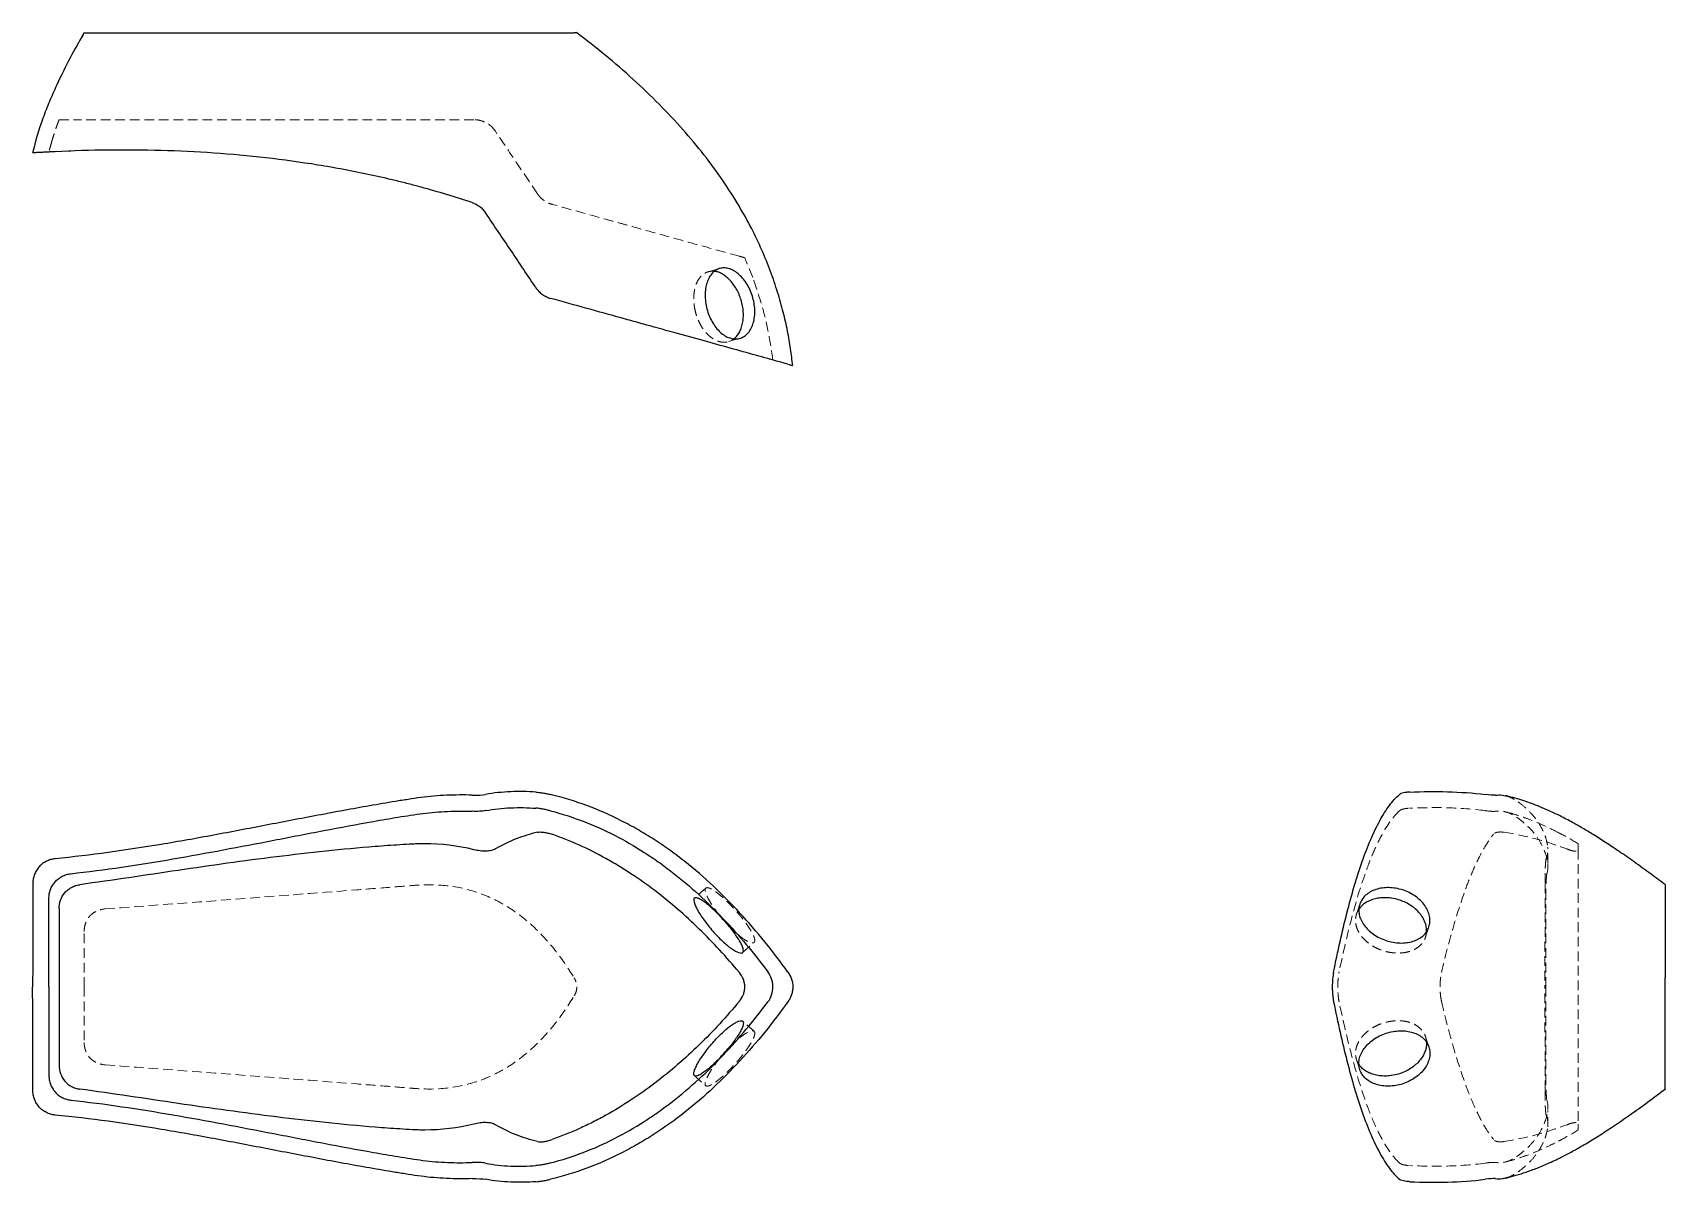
# Model space of a CAD drawing. Header units: millimetres. Extents: x 33 to 247, y 31 to 182.
import ezdxf

# ---------------------------------------------------------------- set-up
doc = ezdxf.new("R2010")
doc.units = ezdxf.units.MM
doc.linetypes.add('HIDDEN', pattern=[1.905, 1.27, -0.635])

msp = doc.modelspace()

# ---------------------------------------------------------------- linework, layer by layer
at = {"color": 7, "linetype": 'Continuous', "lineweight": 25}
for p, q in [((39.56, 181.47), (39.77, 181.85)), ((35.29, 57), (35.29, 68.59)), ((36.63, 67.25), (36.63, 46.75)), ((35.29, 57), (35.29, 45.41))]:
    msp.add_line(p, q, dxfattribs=at)
at = {"color": 7, "linetype": 'HIDDEN', "lineweight": 18}
for p, q in [((90.76, 159.83), (90.76, 159.83)), ((127.53, 150), (126.47, 152.6)), ((123.18, 151.19), (121.69, 150.75)), ((124.35, 141.6), (125.85, 142.03)), ((231.7, 73.19), (231.7, 75.34)), ((235.7, 74.99), (235.7, 39.01)), ((121.38, 69.96), (119.88, 68.63)), ((231.46, 57), (231.46, 68.59)), ((207.08, 67.85), (206.64, 66.53)), ((215.7, 63.55), (216.14, 64.87)), ((126.2, 61.5), (127.7, 62.82)), ((231.46, 57), (231.46, 45.41)), ((127.7, 51.18), (126.2, 52.5)), ((216.14, 49.13), (215.7, 50.45)), ((206.64, 47.47), (207.08, 46.15)), ((119.88, 45.37), (121.38, 44.04)), ((231.7, 38.66), (231.7, 40.81))]:
    msp.add_line(p, q, dxfattribs=at)
at = {"color": 7, "linetype": 'HIDDEN', "lineweight": 18, "flags": 128}
for points in [[(35.29, 166.46), (35.29, 166.46)], [(35.29, 166.46), (35.29, 166.46)], [(90.76, 159.83), (90.76, 159.83)], [(92.51, 158.5), (92.51, 158.5)], [(92.51, 158.5), (92.51, 158.5)], [(39.92, 57), (39.92, 61.07), (39.92, 64.27)], [(39.92, 57), (39.92, 52.93), (39.92, 49.73)]]:
    msp.add_lwpolyline(points, dxfattribs=at)
at = {"color": 7, "linetype": 'Continuous', "lineweight": 25}
for points, knots in [([(39.78, 181.86), (39.81, 181.9), (39.85, 181.98), (39.9, 182.06), (39.92, 182.1)], [0, 0, 0, 0, 0.531926, 1, 1, 1, 1]), ([(39.92, 182.1), (39.92, 182.1), (39.93, 182.1), (39.99, 182.1), (40.04, 182.1), (40.17, 182.1), (40.24, 182.1), (40.43, 182.1), (40.55, 182.1), (40.8, 182.1), (40.94, 182.1), (41.24, 182.1), (41.41, 182.1), (41.91, 182.1), (42.28, 182.1), (42.65, 182.1)], [0, 0, 0, 0, 0.125, 0.125, 0.25, 0.25, 0.375, 0.375, 0.5, 0.5, 0.625, 0.625, 0.75, 0.75, 1, 1, 1, 1]), ([(42.65, 182.1), (53.64, 182.1), (64.63, 182.1), (77, 182.1), (78.37, 182.1), (80.43, 182.1), (81.12, 182.1), (82.15, 182.1), (82.49, 182.1), (83.18, 182.1), (83.52, 182.1), (85.24, 182.1), (86.62, 182.1), (89.39, 182.1), (90.73, 182.1), (92.66, 182.1), (93.29, 182.1), (94.53, 182.1), (95.14, 182.1), (96.89, 182.1), (97.97, 182.1), (99.98, 182.1), (100.91, 182.1), (102.62, 182.1), (103.4, 182.1), (104.12, 182.1)], [0, 0, 0, 0, 0.5, 0.5, 0.5625, 0.5625, 0.59375, 0.59375, 0.609375, 0.609375, 0.625, 0.625, 0.6875, 0.6875, 0.75, 0.75, 0.78125, 0.78125, 0.8125, 0.8125, 0.875, 0.875, 0.9375, 0.9375, 1, 1, 1, 1]), ([(104.44, 182.1), (104.45, 182.1), (104.47, 182.1), (104.32, 182.1), (104.17, 182.1), (104.12, 182.1)], [0, 0, 0, 0, 0.232577, 0.79545, 1, 1, 1, 1]), ([(132.77, 138.46), (132.68, 139.19), (132.5, 140.71), (132.09, 143.05), (131.53, 145.52), (130.8, 148.13), (129.87, 150.84), (128.73, 153.65), (127.35, 156.53), (125.65, 159.59), (123.59, 162.82), (121.13, 166.17), (118.35, 169.49), (115.25, 172.79), (111.85, 176.03), (108.25, 179.16), (105.71, 181.14), (104.45, 182.11)], [0, 0, 0, 0, 0.04126, 0.085547, 0.132885, 0.183311, 0.236872, 0.293526, 0.353117, 0.415402, 0.489628, 0.567167, 0.648091, 0.732406, 0.82004, 0.91097, 1, 1, 1, 1]), ([(39.77, 181.84), (39.23, 180.92), (38.67, 179.92), (37.5, 177.71), (36.89, 176.5), (36.13, 174.84), (35.97, 174.5), (35.67, 173.8), (35.51, 173.44), (35.07, 172.36), (34.78, 171.63), (33.97, 169.39), (33.51, 167.87), (33.16, 166.34)], [0, 0, 0, 0, 0.25, 0.25, 0.5, 0.5, 0.5625, 0.5625, 0.625, 0.625, 0.75, 0.75, 1, 1, 1, 1]), ([(39.56, 181.47), (39.55, 181.46), (39.54, 181.44), (39.55, 181.45), (39.55, 181.45)], [0, 0, 0, 0, 0.578256, 1, 1, 1, 1]), ([(36.11, 166.5), (35.91, 166.49), (35.71, 166.48), (35.33, 166.46), (35.14, 166.45), (34.78, 166.43), (34.61, 166.42), (34.3, 166.41), (34.15, 166.4), (33.88, 166.38), (33.76, 166.38), (33.56, 166.37), (33.47, 166.36), (33.33, 166.35), (33.28, 166.35), (33.21, 166.35), (33.19, 166.35), (33.19, 166.35)], [0, 0, 0, 0, 0.125, 0.125, 0.25, 0.25, 0.375, 0.375, 0.5, 0.5, 0.625, 0.625, 0.75, 0.75, 0.875, 0.875, 1, 1, 1, 1]), ([(90.76, 159.83), (89.65, 160.2), (88.53, 160.55), (86.3, 161.22), (85.18, 161.54), (83.5, 162), (82.94, 162.15), (81.82, 162.44), (81.26, 162.58), (79.58, 162.98), (78.45, 163.24), (75.07, 163.96), (72.81, 164.39), (68.28, 165.12), (66.01, 165.43), (61.46, 165.95), (59.18, 166.16), (54.6, 166.48), (52.3, 166.59), (45.38, 166.78), (40.76, 166.73), (36.11, 166.5)], [0, 0, 0, 0, 0.0625, 0.0625, 0.125, 0.125, 0.15625, 0.15625, 0.1875, 0.1875, 0.25, 0.25, 0.375, 0.375, 0.5, 0.5, 0.625, 0.625, 0.75, 0.75, 1, 1, 1, 1]), ([(99.12, 148.65), (98.02, 150.3), (96.92, 151.94), (94.71, 155.22), (93.61, 156.86), (92.51, 158.5)], [0, 0, 0, 0, 0.5, 0.5, 1, 1, 1, 1]), ([(123.72, 151.27), (123.93, 151.27), (124.14, 151.24), (124.56, 151.13), (124.77, 151.04), (125.19, 150.81), (125.4, 150.67), (125.8, 150.34), (126, 150.14), (126.37, 149.72), (126.54, 149.49), (126.86, 148.98), (127.01, 148.71), (127.27, 148.16), (127.38, 147.87), (127.57, 147.27), (127.64, 146.97), (127.75, 146.36), (127.78, 146.05), (127.8, 145.45), (127.79, 145.16), (127.73, 144.59), (127.67, 144.32), (127.53, 143.81), (127.44, 143.57), (127.21, 143.13), (127.08, 142.94), (126.79, 142.6), (126.63, 142.45), (126.28, 142.21), (126.1, 142.11), (125.71, 141.99), (125.51, 141.96), (125.09, 141.95), (124.88, 141.98), (124.46, 142.09), (124.24, 142.17), (123.82, 142.4), (123.61, 142.54), (123.21, 142.88), (123.02, 143.07), (122.66, 143.5), (122.49, 143.73), (122.18, 144.24), (122.04, 144.51), (121.79, 145.07), (121.68, 145.36), (121.5, 145.96), (121.43, 146.26), (121.33, 146.88), (121.3, 147.18), (121.29, 147.78), (121.3, 148.08), (121.36, 148.64), (121.41, 148.91), (121.55, 149.42), (121.65, 149.66), (121.86, 150.1), (121.98, 150.29), (122.26, 150.63), (122.42, 150.78), (122.75, 151.02), (122.93, 151.11), (123.32, 151.23), (123.51, 151.26), (123.72, 151.27)], [0, 0, 0, 0, 0.03125, 0.03125, 0.0625, 0.0625, 0.09375, 0.09375, 0.125, 0.125, 0.15625, 0.15625, 0.1875, 0.1875, 0.21875, 0.21875, 0.25, 0.25, 0.28125, 0.28125, 0.3125, 0.3125, 0.34375, 0.34375, 0.375, 0.375, 0.40625, 0.40625, 0.4375, 0.4375, 0.46875, 0.46875, 0.5, 0.5, 0.53125, 0.53125, 0.5625, 0.5625, 0.59375, 0.59375, 0.625, 0.625, 0.65625, 0.65625, 0.6875, 0.6875, 0.71875, 0.71875, 0.75, 0.75, 0.78125, 0.78125, 0.8125, 0.8125, 0.84375, 0.84375, 0.875, 0.875, 0.90625, 0.90625, 0.9375, 0.9375, 0.96875, 0.96875, 1, 1, 1, 1]), ([(125.06, 141.97), (125.07, 141.98), (125.23, 142.07), (125.5, 142.38), (125.83, 142.88), (126.08, 143.49), (126.24, 144.17), (126.31, 144.91), (126.29, 145.68), (126.17, 146.48), (125.95, 147.25), (125.66, 148), (125.29, 148.69), (124.85, 149.32), (124.37, 149.85), (123.84, 150.29), (123.3, 150.6), (122.84, 150.77), (122.57, 150.79), (122.48, 150.8)], [0, 0, 0, 0, 0.0053698, 0.0686051, 0.1336741, 0.1969123, 0.2619851, 0.3252124, 0.3902741, 0.4534866, 0.5185319, 0.5817523, 0.646805, 0.7100462, 0.7751216, 0.8383569, 0.9034276, 0.9666364, 1, 1, 1, 1]), ([(99.12, 148.65), (99.24, 148.48), (99.36, 148.32), (99.64, 148.04), (99.8, 147.9), (100.13, 147.67), (100.3, 147.56), (100.66, 147.39), (100.85, 147.32), (101.04, 147.27)], [0, 0, 0, 0, 0.25, 0.25, 0.5, 0.5, 0.75, 0.75, 1, 1, 1, 1]), ([(132.14, 138.64), (130.18, 139.19), (128.09, 139.77), (123.61, 141.01), (121.23, 141.67), (117.35, 142.75), (116, 143.12), (113.9, 143.7), (113.18, 143.9), (111.75, 144.3), (111.02, 144.5), (108.81, 145.11), (107.31, 145.53), (104.23, 146.38), (102.65, 146.82), (101.04, 147.27)], [0, 0, 0, 0, 0.25, 0.25, 0.5, 0.5, 0.625, 0.625, 0.6875, 0.6875, 0.75, 0.75, 0.875, 0.875, 1, 1, 1, 1]), ([(132.14, 138.64), (132.33, 138.59), (132.69, 138.49), (132.73, 138.48), (132.75, 138.47)], [0, 0, 0, 0, 0.529394, 1, 1, 1, 1]), ([(90.76, 82.14), (89.65, 82.18), (88.53, 82.17), (86.3, 82.07), (85.18, 81.97), (83.5, 81.75), (82.94, 81.67), (81.82, 81.49), (81.26, 81.41), (79.58, 81.13), (78.45, 80.94), (75.07, 80.35), (72.81, 79.93), (68.28, 79.07), (66.01, 78.63), (61.46, 77.76), (59.18, 77.32), (54.6, 76.47), (52.3, 76.06), (45.38, 74.91), (40.76, 74.25), (36.11, 73.8)], [0, 0, 0, 0, 0.0625, 0.0625, 0.125, 0.125, 0.15625, 0.15625, 0.1875, 0.1875, 0.25, 0.25, 0.375, 0.375, 0.5, 0.5, 0.625, 0.625, 0.75, 0.75, 1, 1, 1, 1]), ([(99.12, 82.54), (98.02, 82.61), (96.92, 82.63), (94.71, 82.54), (93.61, 82.44), (92.51, 82.23)], [0, 0, 0, 0, 0.5, 0.5, 1, 1, 1, 1]), ([(99.12, 82.54), (99.24, 82.53), (99.36, 82.52), (99.64, 82.49), (99.8, 82.46), (100.13, 82.41), (100.3, 82.38), (100.66, 82.3), (100.85, 82.26), (101.04, 82.22)], [0, 0, 0, 0, 0.25, 0.25, 0.5, 0.5, 0.75, 0.75, 1, 1, 1, 1]), ([(132.14, 58.94), (130.18, 61.67), (128.09, 64.26), (123.61, 69.11), (121.23, 71.38), (117.35, 74.44), (116, 75.41), (113.9, 76.76), (113.18, 77.2), (111.75, 78.03), (111.02, 78.42), (108.81, 79.54), (107.31, 80.2), (104.23, 81.34), (102.65, 81.83), (101.04, 82.22)], [0, 0, 0, 0, 0.25, 0.25, 0.5, 0.5, 0.625, 0.625, 0.6875, 0.6875, 0.75, 0.75, 0.875, 0.875, 1, 1, 1, 1]), ([(203.64, 58.94), (204.19, 61.67), (204.77, 64.26), (206.01, 69.11), (206.67, 71.38), (207.75, 74.44), (208.12, 75.41), (208.7, 76.76), (208.9, 77.2), (209.3, 78.03), (209.5, 78.42), (210.11, 79.54), (210.53, 80.2), (211.38, 81.34), (211.82, 81.83), (212.27, 82.22)], [0, 0, 0, 0, 0.25, 0.25, 0.5, 0.5, 0.625, 0.625, 0.6875, 0.6875, 0.75, 0.75, 0.875, 0.875, 1, 1, 1, 1]), ([(213.65, 82.54), (213.48, 82.53), (213.32, 82.52), (213.04, 82.49), (212.9, 82.46), (212.67, 82.41), (212.56, 82.38), (212.39, 82.3), (212.32, 82.26), (212.27, 82.22)], [0, 0, 0, 0, 0.25, 0.25, 0.5, 0.5, 0.75, 0.75, 1, 1, 1, 1]), ([(213.65, 82.54), (215.3, 82.61), (216.94, 82.63), (220.22, 82.54), (221.86, 82.44), (223.5, 82.23)], [0, 0, 0, 0, 0.5, 0.5, 1, 1, 1, 1]), ([(224.83, 82.14), (225.15, 82.16), (225.61, 82.2), (226.02, 82.08), (226.14, 82.04)], [0, 0, 0, 0, 0.6922, 1, 1, 1, 1]), ([(247.12, 70.38), (246.5, 70.84), (245.14, 71.86), (243.12, 73.33), (241.13, 74.72), (239.34, 75.91), (237.74, 76.93), (236.3, 77.8), (234.85, 78.62), (233.41, 79.38), (231.98, 80.06), (230.72, 80.6), (229.61, 81.03), (228.16, 81.53), (227.02, 81.88), (226.2, 82.05), (226.15, 82.06)], [0, 0, 0, 0, 0.096249, 0.208846, 0.308122, 0.395807, 0.473434, 0.542352, 0.603738, 0.67889, 0.743487, 0.799415, 0.848165, 0.890969, 0.993145, 1, 1, 1, 1]), ([(38.16, 71.84), (42.64, 72.33), (47.09, 73.01), (55.96, 74.54), (60.36, 75.38), (66.94, 76.65), (69.12, 77.08), (73.48, 77.91), (75.66, 78.32), (78.91, 78.89), (79.99, 79.08), (81.61, 79.34), (82.15, 79.43), (83.23, 79.59), (83.77, 79.68), (85.38, 79.88), (86.47, 79.97), (88.62, 80.06), (89.69, 80.06), (90.76, 80.02)], [0, 0, 0, 0, 0.25, 0.25, 0.5, 0.5, 0.625, 0.625, 0.75, 0.75, 0.8125, 0.8125, 0.84375, 0.84375, 0.875, 0.875, 0.9375, 0.9375, 1, 1, 1, 1]), ([(92.51, 80.11), (92.3, 80.06), (92.05, 80.03), (91.45, 80.01), (91.12, 80.01), (90.76, 80.02)], [0, 0, 0, 0, 0.5, 0.5, 1, 1, 1, 1]), ([(92.51, 80.11), (93.61, 80.33), (94.71, 80.44), (96.92, 80.53), (98.02, 80.5), (99.12, 80.43)], [0, 0, 0, 0, 0.5, 0.5, 1, 1, 1, 1]), ([(101.04, 80.08), (100.85, 80.13), (100.66, 80.17), (100.3, 80.25), (100.13, 80.29), (99.8, 80.35), (99.65, 80.37), (99.37, 80.41), (99.24, 80.42), (99.12, 80.43)], [0, 0, 0, 0, 0.25, 0.25, 0.5, 0.5, 0.75, 0.75, 1, 1, 1, 1]), ([(101.04, 80.08), (103.96, 79.32), (106.74, 78.25), (110.73, 76.21), (112.04, 75.46), (113.94, 74.23), (114.57, 73.81), (115.81, 72.93), (116.41, 72.48), (119.38, 70.17), (121.59, 68.13), (125.74, 63.76), (127.68, 61.43), (129.51, 58.98)], [0, 0, 0, 0, 0.25, 0.25, 0.375, 0.375, 0.4375, 0.4375, 0.5, 0.5, 0.75, 0.75, 1, 1, 1, 1]), ([(99.32, 77.27), (98.38, 77.06), (97.45, 76.77), (95.61, 76.04), (94.7, 75.59), (93.8, 75.08)], [0, 0, 0, 0, 0.5, 0.5, 1, 1, 1, 1]), ([(99.32, 77.27), (99.43, 77.3), (99.56, 77.31), (99.84, 77.31), (100, 77.3), (100.33, 77.26), (100.5, 77.22), (100.86, 77.13), (101.05, 77.07), (101.23, 77.01)], [0, 0, 0, 0, 0.25, 0.25, 0.5, 0.5, 0.75, 0.75, 1, 1, 1, 1]), ([(90.98, 74.99), (88.83, 75.52), (86.68, 75.78), (84.26, 75.77), (83.99, 75.77), (83.45, 75.75), (83.18, 75.74), (82.37, 75.69), (81.83, 75.66), (80.21, 75.56), (79.13, 75.48), (75.88, 75.22), (73.72, 75.02), (69.41, 74.56), (67.26, 74.32), (60.8, 73.52), (56.51, 72.91), (47.93, 71.64), (43.64, 70.99), (39.34, 70.4)], [0, 0, 0, 0, 0.125, 0.125, 0.140625, 0.140625, 0.15625, 0.15625, 0.1875, 0.1875, 0.25, 0.25, 0.375, 0.375, 0.5, 0.5, 0.75, 0.75, 1, 1, 1, 1]), ([(93.8, 75.08), (93.65, 75), (93.47, 74.93), (93.17, 74.85), (93.06, 74.83), (92.83, 74.81), (92.71, 74.8), (92.34, 74.79), (92.07, 74.8), (91.53, 74.87), (91.25, 74.92), (90.98, 74.99)], [0, 0, 0, 0, 0.25, 0.25, 0.375, 0.375, 0.5, 0.5, 0.75, 0.75, 1, 1, 1, 1]), ([(125.77, 58.89), (124.1, 60.89), (122.35, 62.8), (118.67, 66.38), (116.74, 68.07), (113.69, 70.39), (112.64, 71.13), (111.03, 72.19), (110.49, 72.54), (109.39, 73.2), (108.83, 73.53), (106, 75.09), (103.66, 76.16), (101.23, 77.01)], [0, 0, 0, 0, 0.25, 0.25, 0.5, 0.5, 0.625, 0.625, 0.6875, 0.6875, 0.75, 0.75, 1, 1, 1, 1]), ([(36.11, 73.8), (35.91, 73.78), (35.71, 73.74), (35.33, 73.63), (35.14, 73.56), (34.78, 73.38), (34.61, 73.28), (34.3, 73.04), (34.15, 72.9), (33.88, 72.6), (33.76, 72.44), (33.56, 72.1), (33.47, 71.91), (33.33, 71.54), (33.28, 71.35), (33.21, 70.95), (33.19, 70.75), (33.19, 70.55)], [0, 0, 0, 0, 0.125, 0.125, 0.25, 0.25, 0.375, 0.375, 0.5, 0.5, 0.625, 0.625, 0.75, 0.75, 0.875, 0.875, 1, 1, 1, 1]), ([(35.29, 68.59), (35.29, 68.79), (35.31, 68.99), (35.38, 69.38), (35.43, 69.57), (35.56, 69.95), (35.65, 70.12), (35.85, 70.46), (35.97, 70.63), (36.23, 70.92), (36.37, 71.06), (36.69, 71.3), (36.86, 71.41), (37.21, 71.59), (37.39, 71.66), (37.77, 71.78), (37.97, 71.82), (38.16, 71.84)], [0, 0, 0, 0, 0.125, 0.125, 0.25, 0.25, 0.375, 0.375, 0.5, 0.5, 0.625, 0.625, 0.75, 0.75, 0.875, 0.875, 1, 1, 1, 1]), ([(33.19, 70.55), (33.19, 68.29), (33.18, 66.03), (33.18, 63.77), (33.18, 62.64), (33.17, 61.52), (33.17, 60.39), (33.17, 59.26), (33.16, 58.13), (33.16, 57)], [0, 0, 0, 0, 0.00677346, 0.00677346, 0.00677346, 0.01016019, 0.01016019, 0.01016019, 0.01354692, 0.01354692, 0.01354692, 0.01354692]), ([(36.63, 67.25), (36.63, 67.63), (36.69, 68), (36.94, 68.73), (37.13, 69.06), (37.5, 69.49), (37.64, 69.62), (37.93, 69.86), (38.09, 69.96), (38.43, 70.14), (38.6, 70.22), (38.97, 70.33), (39.15, 70.38), (39.34, 70.4)], [0, 0, 0, 0, 0.25, 0.25, 0.5, 0.5, 0.625, 0.625, 0.75, 0.75, 0.875, 0.875, 1, 1, 1, 1]), ([(119.87, 68.63), (119.92, 68.67), (119.98, 68.69), (120.15, 68.69), (120.26, 68.66), (120.5, 68.56), (120.64, 68.49), (120.94, 68.31), (121.11, 68.19), (121.47, 67.93), (121.66, 67.78), (122.05, 67.44), (122.26, 67.25), (122.68, 66.86), (122.89, 66.65), (123.32, 66.21), (123.53, 65.98), (123.95, 65.52), (124.16, 65.28), (124.55, 64.81), (124.73, 64.58), (125.08, 64.11), (125.25, 63.88), (125.54, 63.45), (125.68, 63.24), (125.91, 62.85), (126.01, 62.67), (126.16, 62.34), (126.22, 62.18), (126.29, 61.92), (126.3, 61.81), (126.29, 61.63), (126.26, 61.56), (126.16, 61.46), (126.09, 61.44), (125.92, 61.43), (125.81, 61.45), (125.55, 61.54), (125.41, 61.6), (125.09, 61.78), (124.92, 61.89), (124.56, 62.15), (124.36, 62.3), (123.96, 62.63), (123.76, 62.82), (123.34, 63.21), (123.12, 63.42), (122.7, 63.86), (122.49, 64.09), (122.08, 64.56), (121.88, 64.8), (121.5, 65.28), (121.31, 65.52), (120.97, 66), (120.82, 66.23), (120.53, 66.67), (120.4, 66.88), (120.18, 67.28), (120.09, 67.47), (119.94, 67.81), (119.88, 67.96), (119.81, 68.22), (119.79, 68.33), (119.8, 68.51), (119.83, 68.58), (119.87, 68.63)], [0, 0, 0, 0, 0.03125, 0.03125, 0.0625, 0.0625, 0.09375, 0.09375, 0.125, 0.125, 0.15625, 0.15625, 0.1875, 0.1875, 0.21875, 0.21875, 0.25, 0.25, 0.28125, 0.28125, 0.3125, 0.3125, 0.34375, 0.34375, 0.375, 0.375, 0.40625, 0.40625, 0.4375, 0.4375, 0.46875, 0.46875, 0.5, 0.5, 0.53125, 0.53125, 0.5625, 0.5625, 0.59375, 0.59375, 0.625, 0.625, 0.65625, 0.65625, 0.6875, 0.6875, 0.71875, 0.71875, 0.75, 0.75, 0.78125, 0.78125, 0.8125, 0.8125, 0.84375, 0.84375, 0.875, 0.875, 0.90625, 0.90625, 0.9375, 0.9375, 0.96875, 0.96875, 1, 1, 1, 1]), ([(216.27, 65.72), (216.27, 65.48), (216.24, 65.26), (216.13, 64.81), (216.04, 64.6), (215.81, 64.2), (215.67, 64.01), (215.34, 63.67), (215.14, 63.52), (214.72, 63.25), (214.49, 63.14), (213.98, 62.95), (213.71, 62.88), (213.16, 62.79), (212.87, 62.76), (212.27, 62.75), (211.97, 62.78), (211.36, 62.86), (211.05, 62.93), (210.45, 63.1), (210.16, 63.21), (209.59, 63.46), (209.32, 63.61), (208.81, 63.94), (208.57, 64.12), (208.13, 64.51), (207.94, 64.71), (207.6, 65.14), (207.45, 65.37), (207.21, 65.83), (207.11, 66.06), (206.99, 66.53), (206.96, 66.77), (206.95, 67.24), (206.98, 67.46), (207.09, 67.91), (207.17, 68.12), (207.4, 68.52), (207.54, 68.71), (207.88, 69.05), (208.07, 69.21), (208.5, 69.48), (208.73, 69.6), (209.24, 69.79), (209.51, 69.87), (210.07, 69.98), (210.36, 70.01), (210.96, 70.02), (211.26, 70), (211.88, 69.92), (212.18, 69.86), (212.78, 69.69), (213.08, 69.58), (213.64, 69.33), (213.91, 69.18), (214.42, 68.85), (214.66, 68.66), (215.1, 68.27), (215.29, 68.06), (215.63, 67.62), (215.78, 67.39), (216.02, 66.92), (216.11, 66.68), (216.23, 66.2), (216.26, 65.96), (216.27, 65.72)], [0, 0, 0, 0, 0.03125, 0.03125, 0.0625, 0.0625, 0.09375, 0.09375, 0.125, 0.125, 0.15625, 0.15625, 0.1875, 0.1875, 0.21875, 0.21875, 0.25, 0.25, 0.28125, 0.28125, 0.3125, 0.3125, 0.34375, 0.34375, 0.375, 0.375, 0.40625, 0.40625, 0.4375, 0.4375, 0.46875, 0.46875, 0.5, 0.5, 0.53125, 0.53125, 0.5625, 0.5625, 0.59375, 0.59375, 0.625, 0.625, 0.65625, 0.65625, 0.6875, 0.6875, 0.71875, 0.71875, 0.75, 0.75, 0.78125, 0.78125, 0.8125, 0.8125, 0.84375, 0.84375, 0.875, 0.875, 0.90625, 0.90625, 0.9375, 0.9375, 0.96875, 0.96875, 1, 1, 1, 1]), ([(211.23, 68.63), (211.21, 68.63), (210.94, 68.67), (210.4, 68.71), (209.64, 68.66), (208.91, 68.51), (208.26, 68.27), (207.68, 67.93), (207.24, 67.56), (207.04, 67.27), (206.96, 67.15)], [0, 0, 0, 0, 0.00872, 0.153899, 0.303289, 0.448469, 0.59786, 0.74303, 0.89241, 1, 1, 1, 1]), ([(215.81, 64.25), (215.82, 64.3), (215.85, 64.55), (215.77, 65.02), (215.58, 65.63), (215.25, 66.24), (214.81, 66.81), (214.26, 67.33), (213.63, 67.78), (212.92, 68.15), (212.12, 68.46), (211.54, 68.57), (211.23, 68.63)], [0, 0, 0, 0, 0.027811, 0.132038, 0.239285, 0.343556, 0.45085, 0.555125, 0.662426, 0.766662, 0.873922, 1, 1, 1, 1]), ([(247.1, 70.35), (247.1, 70.36), (247.1, 70.37), (247.1, 70.22), (247.1, 69.89), (247.1, 69.39), (247.1, 68.71), (247.1, 67.87), (247.1, 66.89), (247.1, 65.8), (247.1, 64.58), (247.1, 62.94), (247.1, 60.84), (247.1, 59.07), (247.1, 58.18)], [0, 0, 0, 0, 0.046208, 0.125815, 0.200884, 0.275947, 0.353875, 0.431811, 0.506811, 0.581823, 0.658815, 0.735821, 0.867309, 1, 1, 1, 1]), ([(123.36, 66.16), (123.48, 66.01), (123.76, 65.67), (124.12, 65.27), (124.35, 65.04), (124.4, 64.99)], [0, 0, 0, 0, 0.361651, 0.863119, 1, 1, 1, 1]), ([(125.77, 55.11), (125.99, 55.37), (126.17, 55.66), (126.36, 56.15), (126.4, 56.31), (126.47, 56.65), (126.49, 56.82), (126.49, 57.17), (126.47, 57.34), (126.4, 57.68), (126.36, 57.85), (126.17, 58.33), (125.99, 58.63), (125.77, 58.89)], [0, 0, 0, 0, 0.25, 0.25, 0.375, 0.375, 0.5, 0.5, 0.625, 0.625, 0.75, 0.75, 1, 1, 1, 1]), ([(129.51, 55.02), (129.72, 55.3), (129.88, 55.61), (130.11, 56.29), (130.17, 56.64), (130.17, 57.18), (130.15, 57.35), (130.1, 57.7), (130.05, 57.88), (129.88, 58.38), (129.72, 58.7), (129.51, 58.98)], [0, 0, 0, 0, 0.25, 0.25, 0.5, 0.5, 0.625, 0.625, 0.75, 0.75, 1, 1, 1, 1]), ([(132.14, 58.94), (132.34, 58.66), (132.5, 58.35), (132.71, 57.69), (132.77, 57.35), (132.77, 56.83), (132.76, 56.65), (132.7, 56.31), (132.66, 56.15), (132.55, 55.82), (132.49, 55.66), (132.33, 55.35), (132.24, 55.2), (132.14, 55.06)], [0, 0, 0, 0, 0.25, 0.25, 0.5, 0.5, 0.625, 0.625, 0.75, 0.75, 0.875, 0.875, 1, 1, 1, 1]), ([(203.64, 58.94), (203.59, 58.66), (203.54, 58.35), (203.49, 57.69), (203.47, 57.35), (203.47, 56.83), (203.47, 56.65), (203.49, 56.31), (203.5, 56.15), (203.53, 55.82), (203.55, 55.66), (203.59, 55.35), (203.62, 55.2), (203.64, 55.06)], [0, 0, 0, 0, 0.25, 0.25, 0.5, 0.5, 0.625, 0.625, 0.75, 0.75, 0.875, 0.875, 1, 1, 1, 1]), ([(247.1, 55.82), (247.1, 56), (247.1, 56.18), (247.1, 56.58), (247.1, 56.79), (247.1, 57.2), (247.1, 57.42), (247.1, 57.81), (247.1, 58), (247.1, 58.18)], [0, 0, 0, 0, 0.25, 0.25, 0.5, 0.5, 0.75, 0.75, 1, 1, 1, 1]), ([(33.19, 43.45), (33.19, 45.71), (33.18, 47.97), (33.18, 50.23), (33.18, 51.36), (33.17, 52.48), (33.17, 53.61), (33.17, 54.74), (33.16, 55.87), (33.16, 57)], [0, 0, 0, 0, 0.00677346, 0.00677346, 0.00677346, 0.01016019, 0.01016019, 0.01016019, 0.01354692, 0.01354692, 0.01354692, 0.01354692]), ([(247.1, 43.65), (247.1, 43.64), (247.1, 43.63), (247.1, 43.78), (247.1, 44.11), (247.1, 44.61), (247.1, 45.29), (247.1, 46.13), (247.1, 47.11), (247.1, 48.2), (247.1, 49.42), (247.1, 51.06), (247.1, 53.16), (247.1, 54.93), (247.1, 55.82)], [0, 0, 0, 0, 0.047443, 0.126947, 0.201919, 0.276885, 0.354712, 0.432547, 0.507449, 0.582365, 0.659257, 0.736163, 0.867481, 1, 1, 1, 1]), ([(132.14, 55.06), (130.18, 52.33), (128.09, 49.74), (123.61, 44.89), (121.23, 42.62), (117.35, 39.56), (116, 38.59), (113.9, 37.24), (113.18, 36.8), (111.75, 35.97), (111.02, 35.58), (108.81, 34.46), (107.31, 33.8), (104.23, 32.66), (102.65, 32.17), (101.04, 31.78)], [0, 0, 0, 0, 0.25, 0.25, 0.5, 0.5, 0.625, 0.625, 0.6875, 0.6875, 0.75, 0.75, 0.875, 0.875, 1, 1, 1, 1]), ([(101.04, 33.92), (103.96, 34.68), (106.74, 35.75), (110.73, 37.79), (112.04, 38.54), (113.94, 39.77), (114.57, 40.19), (115.81, 41.07), (116.41, 41.52), (119.38, 43.83), (121.59, 45.87), (125.74, 50.24), (127.68, 52.57), (129.51, 55.02)], [0, 0, 0, 0, 0.25, 0.25, 0.375, 0.375, 0.4375, 0.4375, 0.5, 0.5, 0.75, 0.75, 1, 1, 1, 1]), ([(125.77, 55.11), (124.1, 53.1), (122.35, 51.2), (118.67, 47.62), (116.74, 45.94), (112.68, 42.84), (110.55, 41.43), (107.72, 39.86), (107.15, 39.56), (105.99, 38.97), (105.41, 38.7), (103.65, 37.9), (102.45, 37.42), (101.23, 36.99)], [0, 0, 0, 0, 0.25, 0.25, 0.5, 0.5, 0.75, 0.75, 0.8125, 0.8125, 0.875, 0.875, 1, 1, 1, 1]), ([(203.64, 55.06), (204.19, 52.33), (204.77, 49.74), (206.01, 44.89), (206.67, 42.62), (207.75, 39.56), (208.12, 38.59), (208.7, 37.24), (208.9, 36.8), (209.3, 35.97), (209.5, 35.58), (210.11, 34.46), (210.53, 33.8), (211.38, 32.66), (211.82, 32.17), (212.27, 31.78)], [0, 0, 0, 0, 0.25, 0.25, 0.5, 0.5, 0.625, 0.625, 0.6875, 0.6875, 0.75, 0.75, 0.875, 0.875, 1, 1, 1, 1]), ([(119.87, 45.37), (119.92, 45.33), (119.98, 45.31), (120.15, 45.31), (120.26, 45.34), (120.5, 45.44), (120.64, 45.51), (120.94, 45.69), (121.11, 45.81), (121.47, 46.07), (121.66, 46.22), (122.05, 46.56), (122.26, 46.75), (122.68, 47.14), (122.89, 47.35), (123.32, 47.79), (123.53, 48.02), (123.95, 48.48), (124.16, 48.72), (124.55, 49.19), (124.73, 49.42), (125.08, 49.89), (125.25, 50.12), (125.54, 50.55), (125.68, 50.76), (125.91, 51.15), (126.01, 51.33), (126.16, 51.66), (126.22, 51.82), (126.29, 52.08), (126.3, 52.19), (126.29, 52.37), (126.26, 52.44), (126.16, 52.54), (126.09, 52.56), (125.92, 52.57), (125.81, 52.55), (125.55, 52.46), (125.41, 52.4), (125.09, 52.22), (124.92, 52.11), (124.56, 51.85), (124.36, 51.7), (123.96, 51.37), (123.76, 51.18), (123.34, 50.79), (123.12, 50.58), (122.7, 50.14), (122.49, 49.91), (122.08, 49.44), (121.88, 49.2), (121.5, 48.72), (121.31, 48.48), (120.97, 48), (120.82, 47.77), (120.53, 47.33), (120.4, 47.12), (120.18, 46.72), (120.09, 46.53), (119.94, 46.19), (119.88, 46.04), (119.81, 45.78), (119.79, 45.67), (119.8, 45.49), (119.83, 45.42), (119.87, 45.37)], [0, 0, 0, 0, 0.03125, 0.03125, 0.0625, 0.0625, 0.09375, 0.09375, 0.125, 0.125, 0.15625, 0.15625, 0.1875, 0.1875, 0.21875, 0.21875, 0.25, 0.25, 0.28125, 0.28125, 0.3125, 0.3125, 0.34375, 0.34375, 0.375, 0.375, 0.40625, 0.40625, 0.4375, 0.4375, 0.46875, 0.46875, 0.5, 0.5, 0.53125, 0.53125, 0.5625, 0.5625, 0.59375, 0.59375, 0.625, 0.625, 0.65625, 0.65625, 0.6875, 0.6875, 0.71875, 0.71875, 0.75, 0.75, 0.78125, 0.78125, 0.8125, 0.8125, 0.84375, 0.84375, 0.875, 0.875, 0.90625, 0.90625, 0.9375, 0.9375, 0.96875, 0.96875, 1, 1, 1, 1]), ([(216.27, 48.28), (216.27, 48.52), (216.24, 48.74), (216.13, 49.19), (216.04, 49.4), (215.81, 49.8), (215.67, 49.99), (215.34, 50.33), (215.14, 50.48), (214.72, 50.75), (214.49, 50.86), (213.98, 51.05), (213.71, 51.12), (213.16, 51.21), (212.87, 51.24), (212.27, 51.25), (211.97, 51.22), (211.36, 51.14), (211.05, 51.07), (210.45, 50.9), (210.16, 50.79), (209.59, 50.54), (209.32, 50.39), (208.81, 50.06), (208.57, 49.88), (208.13, 49.49), (207.94, 49.29), (207.6, 48.86), (207.45, 48.63), (207.21, 48.17), (207.11, 47.94), (206.99, 47.47), (206.96, 47.23), (206.95, 46.76), (206.98, 46.54), (207.09, 46.09), (207.17, 45.88), (207.4, 45.48), (207.54, 45.29), (207.88, 44.95), (208.07, 44.79), (208.5, 44.52), (208.73, 44.4), (209.24, 44.21), (209.51, 44.13), (210.07, 44.02), (210.36, 43.99), (210.96, 43.98), (211.26, 44), (211.88, 44.08), (212.18, 44.14), (212.78, 44.31), (213.08, 44.42), (213.64, 44.67), (213.91, 44.82), (214.42, 45.15), (214.66, 45.34), (215.1, 45.73), (215.29, 45.94), (215.63, 46.38), (215.78, 46.61), (216.02, 47.08), (216.11, 47.32), (216.23, 47.8), (216.26, 48.04), (216.27, 48.28)], [0, 0, 0, 0, 0.03125, 0.03125, 0.0625, 0.0625, 0.09375, 0.09375, 0.125, 0.125, 0.15625, 0.15625, 0.1875, 0.1875, 0.21875, 0.21875, 0.25, 0.25, 0.28125, 0.28125, 0.3125, 0.3125, 0.34375, 0.34375, 0.375, 0.375, 0.40625, 0.40625, 0.4375, 0.4375, 0.46875, 0.46875, 0.5, 0.5, 0.53125, 0.53125, 0.5625, 0.5625, 0.59375, 0.59375, 0.625, 0.625, 0.65625, 0.65625, 0.6875, 0.6875, 0.71875, 0.71875, 0.75, 0.75, 0.78125, 0.78125, 0.8125, 0.8125, 0.84375, 0.84375, 0.875, 0.875, 0.90625, 0.90625, 0.9375, 0.9375, 0.96875, 0.96875, 1, 1, 1, 1]), ([(215.81, 49.75), (215.82, 49.7), (215.85, 49.45), (215.77, 48.98), (215.58, 48.37), (215.25, 47.76), (214.81, 47.19), (214.26, 46.67), (213.63, 46.22), (212.92, 45.85), (212.12, 45.54), (211.54, 45.43), (211.23, 45.37)], [0, 0, 0, 0, 0.027811, 0.132038, 0.239285, 0.343556, 0.45085, 0.555125, 0.662426, 0.766662, 0.873922, 1, 1, 1, 1]), ([(123.36, 47.84), (123.48, 47.99), (123.76, 48.33), (124.12, 48.73), (124.35, 48.96), (124.4, 49.01)], [0, 0, 0, 0, 0.361651, 0.863119, 1, 1, 1, 1]), ([(35.29, 45.41), (35.29, 45.21), (35.31, 45.01), (35.38, 44.62), (35.43, 44.43), (35.56, 44.05), (35.65, 43.88), (35.85, 43.54), (35.97, 43.37), (36.23, 43.08), (36.37, 42.94), (36.69, 42.7), (36.86, 42.59), (37.21, 42.41), (37.39, 42.34), (37.77, 42.22), (37.97, 42.18), (38.16, 42.16)], [0, 0, 0, 0, 0.125, 0.125, 0.25, 0.25, 0.375, 0.375, 0.5, 0.5, 0.625, 0.625, 0.75, 0.75, 0.875, 0.875, 1, 1, 1, 1]), ([(36.63, 46.75), (36.63, 46.37), (36.69, 46), (36.94, 45.27), (37.13, 44.94), (37.5, 44.51), (37.64, 44.38), (37.93, 44.14), (38.09, 44.04), (38.43, 43.86), (38.6, 43.78), (38.97, 43.67), (39.15, 43.62), (39.34, 43.6)], [0, 0, 0, 0, 0.25, 0.25, 0.5, 0.5, 0.625, 0.625, 0.75, 0.75, 0.875, 0.875, 1, 1, 1, 1]), ([(211.23, 45.37), (211.21, 45.37), (210.94, 45.33), (210.4, 45.29), (209.64, 45.34), (208.91, 45.49), (208.26, 45.73), (207.68, 46.07), (207.24, 46.44), (207.04, 46.73), (206.96, 46.85)], [0, 0, 0, 0, 0.00872, 0.153899, 0.303289, 0.448469, 0.59786, 0.74303, 0.89241, 1, 1, 1, 1]), ([(36.11, 40.2), (35.91, 40.22), (35.71, 40.26), (35.33, 40.37), (35.14, 40.44), (34.78, 40.62), (34.61, 40.72), (34.3, 40.96), (34.15, 41.1), (33.88, 41.4), (33.76, 41.56), (33.56, 41.9), (33.47, 42.09), (33.33, 42.46), (33.28, 42.65), (33.21, 43.05), (33.19, 43.25), (33.19, 43.45)], [0, 0, 0, 0, 0.125, 0.125, 0.25, 0.25, 0.375, 0.375, 0.5, 0.5, 0.625, 0.625, 0.75, 0.75, 0.875, 0.875, 1, 1, 1, 1]), ([(90.98, 39.01), (88.84, 38.49), (86.7, 38.22), (84.27, 38.23), (84, 38.23), (83.46, 38.25), (83.19, 38.26), (82.38, 38.31), (81.84, 38.34), (80.22, 38.44), (79.14, 38.52), (75.89, 38.78), (73.73, 38.98), (69.42, 39.43), (67.27, 39.68), (60.81, 40.48), (56.51, 41.09), (47.93, 42.35), (43.64, 43.01), (39.34, 43.6)], [0, 0, 0, 0, 0.125, 0.125, 0.140625, 0.140625, 0.15625, 0.15625, 0.1875, 0.1875, 0.25, 0.25, 0.375, 0.375, 0.5, 0.5, 0.75, 0.75, 1, 1, 1, 1]), ([(226.15, 31.94), (226.23, 31.95), (226.69, 32.05), (227.61, 32.31), (228.92, 32.72), (230.38, 33.26), (231.99, 33.95), (233.6, 34.72), (235.19, 35.57), (236.75, 36.47), (238.48, 37.53), (240.4, 38.78), (242.53, 40.25), (244.8, 41.88), (246.35, 43.04), (247.12, 43.62)], [0, 0, 0, 0, 0.009662, 0.06173, 0.11902, 0.182788, 0.254697, 0.336891, 0.403364, 0.47754, 0.560725, 0.654433, 0.760368, 0.880446, 1, 1, 1, 1]), ([(38.16, 42.16), (42.64, 41.67), (47.09, 40.99), (55.96, 39.46), (60.36, 38.62), (66.94, 37.35), (69.12, 36.92), (73.48, 36.09), (75.66, 35.68), (78.91, 35.11), (79.99, 34.92), (81.61, 34.66), (82.15, 34.57), (83.23, 34.41), (83.77, 34.32), (85.38, 34.12), (86.47, 34.03), (88.62, 33.94), (89.69, 33.94), (90.76, 33.98)], [0, 0, 0, 0, 0.25, 0.25, 0.5, 0.5, 0.625, 0.625, 0.75, 0.75, 0.8125, 0.8125, 0.84375, 0.84375, 0.875, 0.875, 0.9375, 0.9375, 1, 1, 1, 1]), ([(90.76, 31.86), (89.65, 31.82), (88.53, 31.83), (86.3, 31.93), (85.18, 32.03), (83.5, 32.25), (82.94, 32.33), (81.82, 32.51), (81.26, 32.59), (79.58, 32.87), (78.45, 33.06), (75.07, 33.65), (72.81, 34.07), (68.28, 34.93), (66.01, 35.37), (61.46, 36.24), (59.18, 36.68), (54.6, 37.53), (52.3, 37.94), (45.38, 39.09), (40.76, 39.75), (36.11, 40.2)], [0, 0, 0, 0, 0.0625, 0.0625, 0.125, 0.125, 0.15625, 0.15625, 0.1875, 0.1875, 0.25, 0.25, 0.375, 0.375, 0.5, 0.5, 0.625, 0.625, 0.75, 0.75, 1, 1, 1, 1]), ([(93.8, 38.92), (93.65, 39), (93.47, 39.07), (93.17, 39.15), (93.06, 39.17), (92.83, 39.19), (92.71, 39.2), (92.34, 39.21), (92.07, 39.2), (91.53, 39.13), (91.25, 39.08), (90.98, 39.01)], [0, 0, 0, 0, 0.25, 0.25, 0.375, 0.375, 0.5, 0.5, 0.75, 0.75, 1, 1, 1, 1]), ([(99.32, 36.73), (98.38, 36.94), (97.45, 37.23), (95.61, 37.96), (94.7, 38.41), (93.8, 38.92)], [0, 0, 0, 0, 0.5, 0.5, 1, 1, 1, 1]), ([(99.32, 36.73), (99.43, 36.7), (99.56, 36.69), (99.84, 36.69), (100, 36.7), (100.33, 36.74), (100.5, 36.78), (100.86, 36.87), (101.05, 36.93), (101.23, 36.99)], [0, 0, 0, 0, 0.25, 0.25, 0.5, 0.5, 0.75, 0.75, 1, 1, 1, 1]), ([(92.51, 33.89), (92.3, 33.94), (92.05, 33.97), (91.45, 33.99), (91.12, 33.99), (90.76, 33.98)], [0, 0, 0, 0, 0.5, 0.5, 1, 1, 1, 1]), ([(92.51, 33.89), (93.61, 33.67), (94.71, 33.56), (96.92, 33.47), (98.02, 33.5), (99.12, 33.57)], [0, 0, 0, 0, 0.5, 0.5, 1, 1, 1, 1]), ([(101.04, 33.92), (100.85, 33.87), (100.66, 33.83), (100.3, 33.75), (100.13, 33.71), (99.8, 33.65), (99.65, 33.63), (99.37, 33.59), (99.24, 33.58), (99.12, 33.57)], [0, 0, 0, 0, 0.25, 0.25, 0.5, 0.5, 0.75, 0.75, 1, 1, 1, 1]), ([(99.12, 31.46), (98.02, 31.39), (96.92, 31.37), (94.71, 31.46), (93.61, 31.56), (92.51, 31.77)], [0, 0, 0, 0, 0.5, 0.5, 1, 1, 1, 1]), ([(99.12, 31.46), (99.24, 31.47), (99.36, 31.48), (99.64, 31.51), (99.8, 31.54), (100.13, 31.59), (100.3, 31.62), (100.66, 31.7), (100.85, 31.74), (101.04, 31.78)], [0, 0, 0, 0, 0.25, 0.25, 0.5, 0.5, 0.75, 0.75, 1, 1, 1, 1]), ([(213.65, 31.46), (213.48, 31.47), (213.32, 31.48), (213.04, 31.51), (212.9, 31.54), (212.67, 31.59), (212.56, 31.62), (212.39, 31.7), (212.32, 31.74), (212.27, 31.78)], [0, 0, 0, 0, 0.25, 0.25, 0.5, 0.5, 0.75, 0.75, 1, 1, 1, 1]), ([(213.65, 31.46), (215.3, 31.39), (216.94, 31.37), (220.22, 31.46), (221.86, 31.56), (223.5, 31.77)], [0, 0, 0, 0, 0.5, 0.5, 1, 1, 1, 1]), ([(224.83, 31.86), (225.15, 31.84), (225.61, 31.8), (226.02, 31.92), (226.15, 31.96)], [0, 0, 0, 0, 0.689686, 1, 1, 1, 1])]:
    msp.add_open_spline(points, degree=3, knots=knots, dxfattribs=at)
at = {"color": 7, "linetype": 'HIDDEN', "lineweight": 18}
for points, knots in [([(39.55, 181.46), (39.57, 181.49), (39.59, 181.53), (39.66, 181.66), (39.7, 181.72)], [0, 0, 0, 0, 0.481176, 1, 1, 1, 1]), ([(36.63, 170.7), (36.56, 170.52), (36.42, 170.14), (36.22, 169.58), (36.03, 169.02), (35.85, 168.47), (35.74, 168.09), (35.69, 167.91)], [0, 0, 0, 0, 0.203409, 0.405209, 0.605304, 0.803599, 1, 1, 1, 1]), ([(36.63, 170.7), (36.63, 170.7), (36.69, 170.7), (36.94, 170.7), (37.13, 170.7), (37.5, 170.7), (37.64, 170.7), (37.93, 170.7), (38.09, 170.7), (38.43, 170.7), (38.6, 170.7), (38.97, 170.7), (39.15, 170.7), (39.34, 170.7)], [0, 0, 0, 0, 0.25, 0.25, 0.5, 0.5, 0.625, 0.625, 0.75, 0.75, 0.875, 0.875, 1, 1, 1, 1]), ([(90.98, 170.7), (88.83, 170.7), (86.68, 170.7), (84.26, 170.7), (83.99, 170.7), (83.45, 170.7), (83.18, 170.7), (82.37, 170.7), (81.83, 170.7), (80.21, 170.7), (79.13, 170.7), (75.88, 170.7), (73.72, 170.7), (69.41, 170.7), (67.26, 170.7), (60.8, 170.7), (56.51, 170.7), (47.93, 170.7), (43.64, 170.7), (39.34, 170.7)], [0, 0, 0, 0, 0.125, 0.125, 0.140625, 0.140625, 0.15625, 0.15625, 0.1875, 0.1875, 0.25, 0.25, 0.375, 0.375, 0.5, 0.5, 0.75, 0.75, 1, 1, 1, 1]), ([(93.8, 169.2), (93.65, 169.42), (93.47, 169.63), (93.17, 169.91), (93.06, 170), (92.83, 170.16), (92.71, 170.23), (92.34, 170.43), (92.07, 170.53), (91.53, 170.67), (91.25, 170.7), (90.98, 170.7)], [0, 0, 0, 0, 0.25, 0.25, 0.375, 0.375, 0.5, 0.5, 0.75, 0.75, 1, 1, 1, 1]), ([(99.32, 160.98), (98.38, 162.38), (97.45, 163.76), (95.61, 166.5), (94.7, 167.85), (93.8, 169.2)], [0, 0, 0, 0, 0.5, 0.5, 1, 1, 1, 1]), ([(35.69, 167.91), (35.62, 167.67), (35.48, 167.19), (35.35, 166.7), (35.29, 166.46)], [0, 0, 0, 0, 0.502778, 1, 1, 1, 1]), ([(35.29, 166.46), (35.29, 166.46), (35.31, 166.46), (35.38, 166.47), (35.43, 166.47), (35.56, 166.48), (35.65, 166.48), (35.85, 166.49), (35.97, 166.5), (36.23, 166.51), (36.37, 166.51), (36.69, 166.53), (36.86, 166.54), (37.21, 166.55), (37.39, 166.56), (37.77, 166.57), (37.97, 166.58), (38.16, 166.59)], [0, 0, 0, 0, 0.125, 0.125, 0.25, 0.25, 0.375, 0.375, 0.5, 0.5, 0.625, 0.625, 0.75, 0.75, 0.875, 0.875, 1, 1, 1, 1]), ([(99.32, 160.98), (99.43, 160.81), (99.56, 160.65), (99.84, 160.36), (100, 160.23), (100.33, 159.99), (100.5, 159.89), (100.86, 159.72), (101.05, 159.65), (101.23, 159.6)], [0, 0, 0, 0, 0.25, 0.25, 0.5, 0.5, 0.75, 0.75, 1, 1, 1, 1]), ([(125.77, 152.79), (124.1, 153.26), (122.35, 153.74), (118.67, 154.76), (116.74, 155.3), (113.69, 156.14), (112.64, 156.43), (111.03, 156.88), (110.49, 157.03), (109.39, 157.34), (108.83, 157.49), (106, 158.28), (103.66, 158.92), (101.23, 159.6)], [0, 0, 0, 0, 0.25, 0.25, 0.5, 0.5, 0.625, 0.625, 0.6875, 0.6875, 0.75, 0.75, 1, 1, 1, 1]), ([(126.48, 152.6), (126.45, 152.6), (126.41, 152.62), (126.09, 152.71), (125.84, 152.78), (125.77, 152.79)], [0, 0, 0, 0, 0.407389, 0.84541, 1, 1, 1, 1]), ([(122.48, 150.8), (122.39, 150.81), (122.13, 150.85), (121.7, 150.78), (121.23, 150.58), (120.8, 150.25), (120.44, 149.81), (120.15, 149.26), (119.94, 148.63), (119.82, 147.92), (119.77, 147.12), (119.84, 146.54), (119.87, 146.23)], [0, 0, 0, 0, 0.05099, 0.152732, 0.257422, 0.359207, 0.463943, 0.565732, 0.670474, 0.772226, 0.876928, 1, 1, 1, 1]), ([(130.17, 139.18), (129.99, 140.41), (129.62, 142.86), (128.74, 146.48), (127.93, 148.83), (127.53, 150)], [0, 0, 0, 0, 0.333162, 0.666668, 1, 1, 1, 1]), ([(119.87, 146.23), (119.87, 146.21), (119.92, 145.94), (120.03, 145.4), (120.28, 144.64), (120.61, 143.91), (121.01, 143.26), (121.47, 142.68), (121.97, 142.21), (122.51, 141.85), (123.05, 141.61), (123.61, 141.5), (124.14, 141.53), (124.63, 141.67), (124.92, 141.87), (125.06, 141.97)], [0, 0, 0, 0, 0.004944, 0.087262, 0.171968, 0.254286, 0.338991, 0.421304, 0.506004, 0.588307, 0.672998, 0.7553, 0.839989, 0.922296, 1, 1, 1, 1]), ([(226.14, 82.04), (226.31, 82.01), (226.74, 81.92), (227.37, 81.56), (228.26, 80.95), (229.22, 80.13), (230.15, 79.06), (230.86, 77.97), (231.35, 76.89), (231.62, 75.99), (231.68, 75.5), (231.7, 75.31)], [0, 0, 0, 0, 0.043218, 0.115018, 0.186842, 0.330915, 0.475743, 0.620576, 0.76622, 0.911864, 1, 1, 1, 1]), ([(212.27, 80.08), (211.46, 79.32), (210.69, 78.25), (209.58, 76.21), (209.22, 75.46), (208.69, 74.23), (208.52, 73.81), (208.17, 72.93), (208.01, 72.48), (207.18, 70.17), (206.57, 68.13), (205.42, 63.76), (204.88, 61.43), (204.37, 58.98)], [0, 0, 0, 0, 0.25, 0.25, 0.375, 0.375, 0.4375, 0.4375, 0.5, 0.5, 0.75, 0.75, 1, 1, 1, 1]), ([(212.27, 80.08), (212.32, 80.13), (212.39, 80.17), (212.56, 80.25), (212.67, 80.29), (212.9, 80.35), (213.03, 80.37), (213.32, 80.41), (213.48, 80.42), (213.65, 80.43)], [0, 0, 0, 0, 0.25, 0.25, 0.5, 0.5, 0.75, 0.75, 1, 1, 1, 1]), ([(223.5, 80.11), (221.86, 80.33), (220.22, 80.44), (216.94, 80.53), (215.3, 80.5), (213.65, 80.43)], [0, 0, 0, 0, 0.5, 0.5, 1, 1, 1, 1]), ([(223.5, 80.11), (223.81, 80.06), (224.08, 80.03), (224.53, 80.01), (224.71, 80.01), (224.83, 80.02)], [0, 0, 0, 0, 0.5, 0.5, 1, 1, 1, 1]), ([(231.59, 71.84), (231.76, 72.33), (231.77, 73.01), (231.44, 74.54), (231.11, 75.38), (230.31, 76.65), (229.99, 77.08), (229.26, 77.91), (228.84, 78.32), (228.13, 78.89), (227.88, 79.08), (227.49, 79.34), (227.35, 79.43), (227.07, 79.59), (226.93, 79.68), (226.48, 79.88), (226.17, 79.97), (225.52, 80.06), (225.18, 80.06), (224.83, 80.02)], [0, 0, 0, 0, 0.25, 0.25, 0.5, 0.5, 0.625, 0.625, 0.75, 0.75, 0.8125, 0.8125, 0.84375, 0.84375, 0.875, 0.875, 0.9375, 0.9375, 1, 1, 1, 1]), ([(233.13, 77.21), (232.71, 77.42), (231.78, 77.91), (230.37, 78.54), (228.97, 79.09), (227.71, 79.52), (226.8, 79.79), (226.31, 79.92), (226.19, 79.95)], [0, 0, 0, 0, 0.187308, 0.414665, 0.614134, 0.791129, 0.94947, 1, 1, 1, 1]), ([(225.98, 77.27), (225.81, 77.3), (225.65, 77.31), (225.36, 77.31), (225.23, 77.3), (224.99, 77.26), (224.89, 77.22), (224.72, 77.13), (224.65, 77.07), (224.6, 77.01)], [0, 0, 0, 0, 0.25, 0.25, 0.5, 0.5, 0.75, 0.75, 1, 1, 1, 1]), ([(225.98, 77.27), (227.38, 77.06), (228.76, 76.77), (231.5, 76.04), (232.85, 75.59), (234.2, 75.08)], [0, 0, 0, 0, 0.5, 0.5, 1, 1, 1, 1]), ([(235.7, 75.76), (234.99, 76.19), (234.15, 76.71), (233.27, 77.14), (233.13, 77.2)], [0, 0, 0, 0, 0.8419337, 1, 1, 1, 1]), ([(217.79, 58.89), (218.26, 60.89), (218.74, 62.8), (219.76, 66.38), (220.3, 68.07), (221.14, 70.39), (221.43, 71.13), (221.88, 72.19), (222.03, 72.54), (222.34, 73.2), (222.49, 73.53), (223.28, 75.09), (223.92, 76.16), (224.6, 77.01)], [0, 0, 0, 0, 0.25, 0.25, 0.5, 0.5, 0.625, 0.625, 0.6875, 0.6875, 0.75, 0.75, 1, 1, 1, 1]), ([(234.2, 75.08), (234.42, 75), (234.63, 74.93), (234.91, 74.85), (235, 74.83), (235.16, 74.81), (235.23, 74.8), (235.43, 74.79), (235.53, 74.8), (235.67, 74.87), (235.7, 74.92), (235.7, 74.99)], [0, 0, 0, 0, 0.25, 0.25, 0.375, 0.375, 0.5, 0.5, 0.75, 0.75, 1, 1, 1, 1]), ([(235.7, 74.99), (235.7, 75.11), (235.7, 75.36), (235.7, 75.61), (235.7, 75.76), (235.7, 75.77), (235.7, 75.77)], [0, 0, 0, 0, 0.255447, 0.510884, 0.770496, 1, 1, 1, 1]), ([(231.5, 73.8), (231.49, 73.78), (231.48, 73.74), (231.46, 73.63), (231.45, 73.56), (231.43, 73.38), (231.42, 73.28), (231.41, 73.04), (231.4, 72.9), (231.38, 72.6), (231.38, 72.44), (231.37, 72.1), (231.36, 71.91), (231.35, 71.54), (231.35, 71.35), (231.35, 70.95), (231.35, 70.75), (231.35, 70.55)], [0, 0, 0, 0, 0.125, 0.125, 0.25, 0.25, 0.375, 0.375, 0.5, 0.5, 0.625, 0.625, 0.75, 0.75, 0.875, 0.875, 1, 1, 1, 1]), ([(231.7, 74.58), (231.69, 74.45), (231.66, 74.15), (231.56, 73.93), (231.5, 73.8)], [0, 0, 0, 0, 0.431792, 1, 1, 1, 1]), ([(231.46, 68.59), (231.46, 68.79), (231.46, 68.99), (231.47, 69.38), (231.47, 69.57), (231.48, 69.95), (231.48, 70.12), (231.49, 70.46), (231.5, 70.63), (231.51, 70.92), (231.51, 71.06), (231.53, 71.3), (231.54, 71.41), (231.55, 71.59), (231.56, 71.66), (231.57, 71.78), (231.58, 71.82), (231.59, 71.84)], [0, 0, 0, 0, 0.125, 0.125, 0.25, 0.25, 0.375, 0.375, 0.5, 0.5, 0.625, 0.625, 0.75, 0.75, 0.875, 0.875, 1, 1, 1, 1]), ([(42.65, 67.22), (53.64, 68.04), (64.63, 68.87), (77, 69.83), (78.37, 69.93), (80.43, 70.09), (81.12, 70.15), (82.15, 70.23), (82.49, 70.26), (83.18, 70.31), (83.52, 70.34), (85.24, 70.43), (86.62, 70.39), (89.39, 70), (90.73, 69.66), (92.66, 68.93), (93.29, 68.66), (94.53, 68.03), (95.14, 67.68), (96.89, 66.54), (97.97, 65.68), (99.98, 63.77), (100.91, 62.72), (102.62, 60.53), (103.4, 59.37), (104.12, 58.18)], [0, 0, 0, 0, 0.5, 0.5, 0.5625, 0.5625, 0.59375, 0.59375, 0.609375, 0.609375, 0.625, 0.625, 0.6875, 0.6875, 0.75, 0.75, 0.78125, 0.78125, 0.8125, 0.8125, 0.875, 0.875, 0.9375, 0.9375, 1, 1, 1, 1]), ([(124.4, 64.99), (124.53, 64.85), (124.85, 64.52), (125.34, 64.06), (125.86, 63.62), (126.35, 63.26), (126.78, 62.99), (127.16, 62.82), (127.45, 62.74), (127.66, 62.77), (127.78, 62.9), (127.81, 63.13), (127.74, 63.44), (127.58, 63.85), (127.33, 64.31), (127, 64.84), (126.6, 65.41), (126.14, 66.02), (125.64, 66.62), (125.1, 67.23), (124.56, 67.81), (124, 68.35), (123.47, 68.84), (122.97, 69.25), (122.51, 69.59), (122.11, 69.84), (121.78, 69.98), (121.53, 70.03), (121.36, 69.97), (121.28, 69.82), (121.3, 69.56), (121.4, 69.21), (121.58, 68.78), (121.86, 68.27), (122.2, 67.72), (122.61, 67.12), (123, 66.59), (123.27, 66.27), (123.36, 66.16)], [0, 0, 0, 0, 0.021114, 0.049041, 0.077779, 0.105706, 0.134444, 0.162382, 0.19113, 0.21907, 0.247821, 0.275753, 0.304496, 0.332425, 0.361163, 0.389098, 0.417843, 0.445782, 0.474532, 0.50247, 0.531219, 0.559154, 0.587899, 0.615833, 0.644577, 0.672511, 0.701256, 0.729083, 0.757711, 0.785643, 0.814385, 0.842317, 0.871059, 0.898987, 0.927725, 0.955659, 0.984402, 1, 1, 1, 1]), ([(231.35, 70.55), (231.35, 68.29), (231.35, 66.03), (231.35, 63.77), (231.34, 62.64), (231.34, 61.52), (231.34, 60.39), (231.34, 59.26), (231.34, 58.13), (231.34, 57)], [0, 0, 0, 0, 0.00677346, 0.00677346, 0.00677346, 0.01016019, 0.01016019, 0.01016019, 0.01354692, 0.01354692, 0.01354692, 0.01354692]), ([(39.92, 64.27), (39.92, 64.46), (39.93, 64.65), (39.99, 65.01), (40.04, 65.19), (40.17, 65.54), (40.24, 65.71), (40.43, 66.03), (40.55, 66.18), (40.8, 66.45), (40.94, 66.57), (41.24, 66.78), (41.41, 66.88), (41.91, 67.1), (42.28, 67.19), (42.65, 67.22)], [0, 0, 0, 0, 0.125, 0.125, 0.25, 0.25, 0.375, 0.375, 0.5, 0.5, 0.625, 0.625, 0.75, 0.75, 1, 1, 1, 1]), ([(206.96, 67.15), (206.93, 67.11), (206.77, 66.9), (206.61, 66.49), (206.5, 65.91), (206.53, 65.31), (206.68, 64.69), (206.97, 64.1), (207.37, 63.52), (207.89, 63), (208.49, 62.52), (209.17, 62.12), (209.91, 61.8), (210.68, 61.58), (211.48, 61.45), (212.25, 61.42), (213, 61.49), (213.69, 61.66), (214.32, 61.93), (214.85, 62.29), (215.29, 62.73), (215.6, 63.24), (215.78, 63.75), (215.81, 64.1), (215.81, 64.25)], [0, 0, 0, 0, 0.012143, 0.060427, 0.10735, 0.155633, 0.202558, 0.250844, 0.297774, 0.346065, 0.392997, 0.44129, 0.488214, 0.5365, 0.583413, 0.631686, 0.678605, 0.726884, 0.773818, 0.822114, 0.869044, 0.917336, 0.964246, 1, 1, 1, 1]), ([(104.12, 55.82), (104.23, 56), (104.32, 56.18), (104.44, 56.58), (104.47, 56.79), (104.47, 57.2), (104.44, 57.42), (104.32, 57.81), (104.23, 58), (104.12, 58.18)], [0, 0, 0, 0, 0.25, 0.25, 0.5, 0.5, 0.75, 0.75, 1, 1, 1, 1]), ([(204.37, 55.02), (204.32, 55.3), (204.27, 55.61), (204.21, 56.29), (204.19, 56.64), (204.19, 57.18), (204.19, 57.35), (204.21, 57.7), (204.22, 57.88), (204.27, 58.38), (204.32, 58.7), (204.37, 58.98)], [0, 0, 0, 0, 0.25, 0.25, 0.5, 0.5, 0.625, 0.625, 0.75, 0.75, 1, 1, 1, 1]), ([(217.79, 55.11), (217.73, 55.37), (217.68, 55.66), (217.63, 56.15), (217.62, 56.31), (217.6, 56.65), (217.6, 56.82), (217.6, 57.17), (217.6, 57.34), (217.62, 57.68), (217.63, 57.85), (217.68, 58.33), (217.73, 58.63), (217.79, 58.89)], [0, 0, 0, 0, 0.25, 0.25, 0.375, 0.375, 0.5, 0.5, 0.625, 0.625, 0.75, 0.75, 1, 1, 1, 1]), ([(42.65, 46.78), (53.64, 45.96), (64.63, 45.13), (77, 44.17), (78.37, 44.07), (80.43, 43.91), (81.12, 43.85), (82.15, 43.77), (82.49, 43.74), (83.18, 43.69), (83.52, 43.66), (85.24, 43.57), (86.62, 43.61), (89.39, 44), (90.73, 44.34), (92.66, 45.07), (93.29, 45.34), (94.53, 45.97), (95.14, 46.32), (96.89, 47.46), (97.97, 48.32), (99.98, 50.23), (100.91, 51.28), (102.62, 53.47), (103.4, 54.63), (104.12, 55.82)], [0, 0, 0, 0, 0.5, 0.5, 0.5625, 0.5625, 0.59375, 0.59375, 0.609375, 0.609375, 0.625, 0.625, 0.6875, 0.6875, 0.75, 0.75, 0.78125, 0.78125, 0.8125, 0.8125, 0.875, 0.875, 0.9375, 0.9375, 1, 1, 1, 1]), ([(231.35, 43.45), (231.35, 45.71), (231.35, 47.97), (231.35, 50.23), (231.34, 51.36), (231.34, 52.48), (231.34, 53.61), (231.34, 54.74), (231.34, 55.87), (231.34, 57)], [0, 0, 0, 0, 0.00677346, 0.00677346, 0.00677346, 0.01016019, 0.01016019, 0.01016019, 0.01354692, 0.01354692, 0.01354692, 0.01354692]), ([(212.27, 33.92), (211.46, 34.68), (210.69, 35.75), (209.58, 37.79), (209.22, 38.54), (208.69, 39.77), (208.52, 40.19), (208.17, 41.07), (208.01, 41.52), (207.18, 43.83), (206.57, 45.87), (205.42, 50.24), (204.88, 52.57), (204.37, 55.02)], [0, 0, 0, 0, 0.25, 0.25, 0.375, 0.375, 0.4375, 0.4375, 0.5, 0.5, 0.75, 0.75, 1, 1, 1, 1]), ([(217.79, 55.11), (218.26, 53.1), (218.74, 51.2), (219.76, 47.62), (220.3, 45.94), (221.42, 42.84), (222.02, 41.43), (222.8, 39.86), (222.96, 39.56), (223.28, 38.97), (223.44, 38.7), (223.93, 37.9), (224.26, 37.42), (224.6, 36.99)], [0, 0, 0, 0, 0.25, 0.25, 0.5, 0.5, 0.75, 0.75, 0.8125, 0.8125, 0.875, 0.875, 1, 1, 1, 1]), ([(206.96, 46.85), (206.93, 46.89), (206.77, 47.1), (206.61, 47.51), (206.5, 48.09), (206.53, 48.69), (206.68, 49.31), (206.97, 49.9), (207.37, 50.48), (207.89, 51), (208.49, 51.48), (209.17, 51.88), (209.91, 52.2), (210.68, 52.42), (211.48, 52.55), (212.25, 52.58), (213, 52.51), (213.69, 52.34), (214.32, 52.07), (214.85, 51.71), (215.29, 51.27), (215.6, 50.76), (215.78, 50.25), (215.81, 49.9), (215.81, 49.75)], [0, 0, 0, 0, 0.012143, 0.060427, 0.10735, 0.155633, 0.202558, 0.250844, 0.297774, 0.346065, 0.392997, 0.44129, 0.488214, 0.5365, 0.583413, 0.631686, 0.678605, 0.726884, 0.773818, 0.822114, 0.869044, 0.917336, 0.964246, 1, 1, 1, 1]), ([(39.92, 49.73), (39.92, 49.54), (39.93, 49.35), (39.99, 48.99), (40.04, 48.81), (40.17, 48.46), (40.24, 48.29), (40.43, 47.97), (40.55, 47.82), (40.8, 47.55), (40.94, 47.43), (41.24, 47.22), (41.41, 47.12), (41.91, 46.9), (42.28, 46.81), (42.65, 46.78)], [0, 0, 0, 0, 0.125, 0.125, 0.25, 0.25, 0.375, 0.375, 0.5, 0.5, 0.625, 0.625, 0.75, 0.75, 1, 1, 1, 1]), ([(124.4, 49.01), (124.53, 49.15), (124.85, 49.48), (125.34, 49.94), (125.86, 50.38), (126.35, 50.74), (126.78, 51.01), (127.16, 51.18), (127.45, 51.26), (127.66, 51.23), (127.78, 51.1), (127.81, 50.87), (127.74, 50.56), (127.58, 50.15), (127.33, 49.69), (127, 49.16), (126.6, 48.59), (126.14, 47.98), (125.64, 47.38), (125.1, 46.77), (124.56, 46.19), (124, 45.65), (123.47, 45.16), (122.97, 44.75), (122.51, 44.41), (122.11, 44.16), (121.78, 44.02), (121.53, 43.97), (121.36, 44.03), (121.28, 44.18), (121.3, 44.44), (121.4, 44.79), (121.58, 45.22), (121.86, 45.73), (122.2, 46.28), (122.61, 46.88), (123, 47.41), (123.27, 47.73), (123.36, 47.84)], [0, 0, 0, 0, 0.0211141, 0.0490414, 0.0777786, 0.1057064, 0.1344435, 0.1623816, 0.1911297, 0.2190701, 0.2478212, 0.2757534, 0.3044959, 0.3324248, 0.3611633, 0.3890981, 0.4178427, 0.4457821, 0.4745318, 0.50247, 0.5312186, 0.5591539, 0.5878993, 0.6158331, 0.644577, 0.6725114, 0.7012557, 0.729083, 0.7577106, 0.7856426, 0.8143845, 0.8423166, 0.871059, 0.8989871, 0.9277249, 0.9556587, 0.9844021, 1, 1, 1, 1]), ([(231.46, 45.41), (231.46, 45.21), (231.46, 45.01), (231.47, 44.62), (231.47, 44.43), (231.48, 44.05), (231.48, 43.88), (231.49, 43.54), (231.5, 43.37), (231.51, 43.08), (231.51, 42.94), (231.53, 42.7), (231.54, 42.59), (231.55, 42.41), (231.56, 42.34), (231.57, 42.22), (231.58, 42.18), (231.59, 42.16)], [0, 0, 0, 0, 0.125, 0.125, 0.25, 0.25, 0.375, 0.375, 0.5, 0.5, 0.625, 0.625, 0.75, 0.75, 0.875, 0.875, 1, 1, 1, 1]), ([(231.5, 40.2), (231.49, 40.22), (231.48, 40.26), (231.46, 40.37), (231.45, 40.44), (231.43, 40.62), (231.42, 40.72), (231.41, 40.96), (231.4, 41.1), (231.38, 41.4), (231.38, 41.56), (231.37, 41.9), (231.36, 42.09), (231.35, 42.46), (231.35, 42.65), (231.35, 43.05), (231.35, 43.25), (231.35, 43.45)], [0, 0, 0, 0, 0.125, 0.125, 0.25, 0.25, 0.375, 0.375, 0.5, 0.5, 0.625, 0.625, 0.75, 0.75, 0.875, 0.875, 1, 1, 1, 1]), ([(231.59, 42.16), (231.76, 41.67), (231.77, 40.99), (231.44, 39.46), (231.11, 38.62), (230.31, 37.35), (229.99, 36.92), (229.26, 36.09), (228.84, 35.68), (228.13, 35.11), (227.88, 34.92), (227.49, 34.66), (227.35, 34.57), (227.07, 34.41), (226.93, 34.32), (226.48, 34.12), (226.17, 34.03), (225.52, 33.94), (225.18, 33.94), (224.83, 33.98)], [0, 0, 0, 0, 0.25, 0.25, 0.5, 0.5, 0.625, 0.625, 0.75, 0.75, 0.8125, 0.8125, 0.84375, 0.84375, 0.875, 0.875, 0.9375, 0.9375, 1, 1, 1, 1]), ([(225.98, 36.73), (227.38, 36.94), (228.76, 37.23), (231.5, 37.96), (232.85, 38.41), (234.2, 38.92)], [0, 0, 0, 0, 0.5, 0.5, 1, 1, 1, 1]), ([(226.15, 31.96), (226.31, 31.99), (226.74, 32.08), (227.37, 32.44), (228.26, 33.05), (229.22, 33.87), (230.15, 34.94), (230.86, 36.03), (231.35, 37.11), (231.62, 38.01), (231.68, 38.5), (231.7, 38.69)], [0, 0, 0, 0, 0.042831, 0.114659, 0.186511, 0.330641, 0.475528, 0.620421, 0.766124, 0.911828, 1, 1, 1, 1]), ([(231.7, 39.42), (231.69, 39.55), (231.66, 39.85), (231.56, 40.07), (231.5, 40.2)], [0, 0, 0, 0, 0.4317917, 1, 1, 1, 1]), ([(234.2, 38.92), (234.42, 39), (234.63, 39.07), (234.91, 39.15), (235, 39.17), (235.16, 39.19), (235.23, 39.2), (235.43, 39.21), (235.53, 39.2), (235.67, 39.13), (235.7, 39.08), (235.7, 39.01)], [0, 0, 0, 0, 0.25, 0.25, 0.375, 0.375, 0.5, 0.5, 0.75, 0.75, 1, 1, 1, 1]), ([(235.7, 39.01), (235.7, 38.82), (235.7, 38.43), (235.7, 38.23), (235.7, 38.23), (235.7, 38.24)], [0, 0, 0, 0, 0.423054, 0.850697, 1, 1, 1, 1]), ([(225.98, 36.73), (225.81, 36.7), (225.65, 36.69), (225.36, 36.69), (225.23, 36.7), (224.99, 36.74), (224.89, 36.78), (224.72, 36.87), (224.65, 36.93), (224.6, 36.99)], [0, 0, 0, 0, 0.25, 0.25, 0.5, 0.5, 0.75, 0.75, 1, 1, 1, 1]), ([(226.16, 34.04), (226.19, 34.05), (226.71, 34.17), (227.65, 34.46), (229.01, 34.92), (230.41, 35.48), (231.8, 36.1), (232.72, 36.58), (233.13, 36.79)], [0, 0, 0, 0, 0.014123, 0.216076, 0.394196, 0.593247, 0.818226, 1, 1, 1, 1]), ([(233.13, 36.79), (233.27, 36.86), (234.15, 37.29), (234.99, 37.81), (235.7, 38.24)], [0, 0, 0, 0, 0.159451, 1, 1, 1, 1]), ([(212.27, 33.92), (212.32, 33.87), (212.39, 33.83), (212.56, 33.75), (212.67, 33.71), (212.9, 33.65), (213.03, 33.63), (213.32, 33.59), (213.48, 33.58), (213.65, 33.57)], [0, 0, 0, 0, 0.25, 0.25, 0.5, 0.5, 0.75, 0.75, 1, 1, 1, 1]), ([(223.5, 33.89), (221.86, 33.67), (220.22, 33.56), (216.94, 33.47), (215.3, 33.5), (213.65, 33.57)], [0, 0, 0, 0, 0.5, 0.5, 1, 1, 1, 1]), ([(223.5, 33.89), (223.81, 33.94), (224.08, 33.97), (224.53, 33.99), (224.71, 33.99), (224.83, 33.98)], [0, 0, 0, 0, 0.5, 0.5, 1, 1, 1, 1])]:
    msp.add_open_spline(points, degree=3, knots=knots, dxfattribs=at)
at = {"color": 7, "linetype": 'Continuous', "lineweight": 25}
for points in [[(90.76, 159.83), (91.47, 159.59), (92.1, 159.12), (92.51, 158.5)], [(90.76, 82.14), (91.47, 82.12), (92.1, 82.15), (92.51, 82.23)], [(224.83, 82.14), (224.59, 82.12), (224.12, 82.15), (223.5, 82.23)], [(90.76, 31.86), (91.47, 31.88), (92.1, 31.85), (92.51, 31.77)], [(224.83, 31.86), (224.59, 31.88), (224.12, 31.85), (223.5, 31.77)]]:
    msp.add_open_spline(points, degree=3, dxfattribs=at)

doc.saveas('drawing.dxf')
